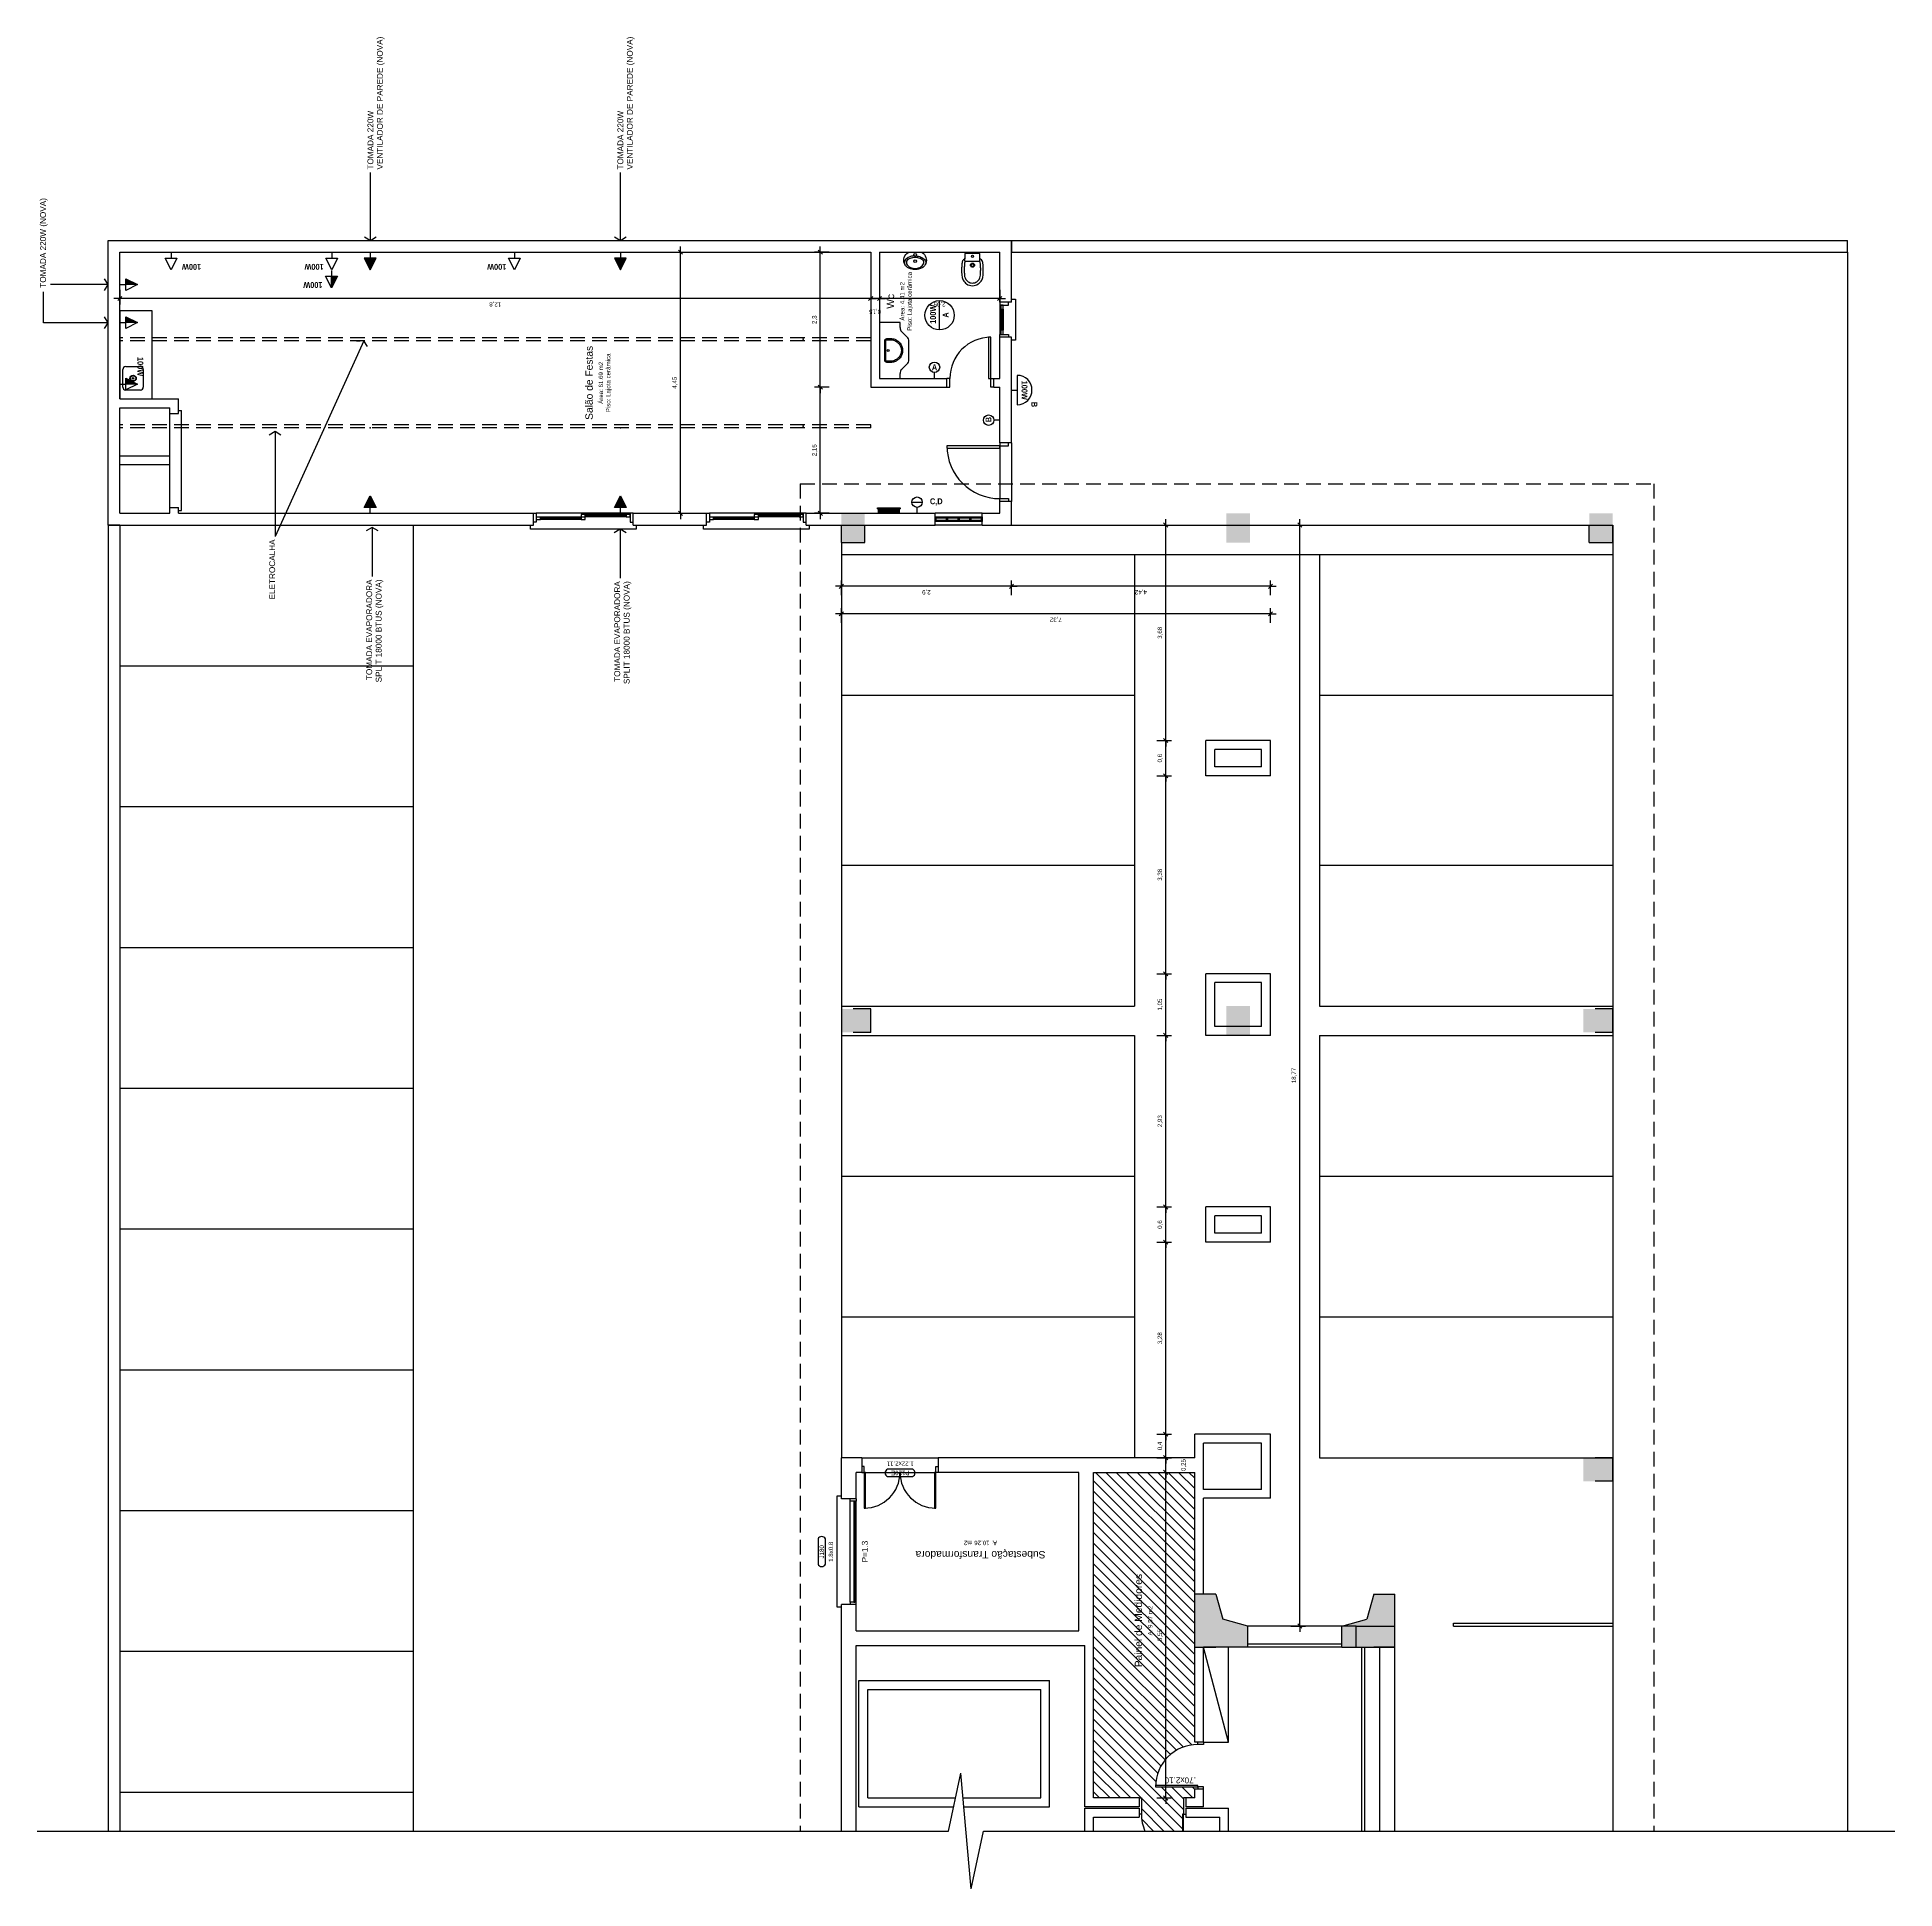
# Model space of a CAD drawing. Extents: x -14.2 to 59.9, y -4.3 to 30.8.
# Drawn here: x 28.21 to 59.88, y -0.72 to 30.84 of the extents above; entities that cross this region are included whole.
import ezdxf
from ezdxf.enums import TextEntityAlignment as Align

# ---------------------------------------------------------------- set-up
doc = ezdxf.new("R2010")
doc.units = 0
doc.linetypes.add('DASHED2', pattern=[0.375, 0.25, -0.125])
doc.layers.get('0').update_dxf_attribs({"linetype": 'CONTINUOUS'})
doc.layers.get('DEFPOINTS').update_dxf_attribs({"linetype": 'CONTINUOUS'})
for name, color, linetype in [('COTA', 13, 'CONTINUOUS'), ('ELÉTRICA', 4, 'CONTINUOUS'), ('EQUIP', 7, 'CONTINUOUS'), ('EQUIP_I', 13, 'CONTINUOUS'), ('ESPEC', 7, 'CONTINUOUS'), ('ESPECARQ', 7, 'CONTINUOUS'), ('ESQUADRIA', 10, 'CONTINUOUS'), ('ESTRUT', 8, 'CONTINUOUS'), ('MOBIL', 7, 'CONTINUOUS'), ('MURO', 1, 'CONTINUOUS'), ('PAREDE', 6, 'CONTINUOUS'), ('REG60-100', 7, 'CONTINUOUS'), ('UNIDADE', 4, 'CONTINUOUS'), ('VIDRO', 1, 'CONTINUOUS')]:
    doc.layers.add(name, color=color, linetype=linetype)
doc.styles.add('REGUA100', font='arial.ttf')
doc.styles.add('REGUA60', font='arial.ttf')
doc.styles.add('REGUA80', font='arial.ttf')
doc.styles.add('ROMANS', font='')
doc.styles.get('ROMANS').set_extended_font_data('Abadi MT Condensed Extra Bold', bold=True)
doc.dimstyles.get("Standard").update_dxf_attribs({"dimtxt": 0.18, "dimasz": 0.18, "dimexe": 0.18, "dimexo": 0.0625, "dimgap": 0.09, "dimtad": 0, "dimtih": 1, "dimtoh": 1, "dimdec": 4, "dimzin": 0, "dimtxsty": 'STANDARD', "dimcen": 0.09, "dimazin": 3, "dimtfac": 1, "dimtdec": 4, "dimtofl": 0, "dimtmove": 0, "dimatfit": 3, "dimtolj": 1, "dimtzin": 0})

# ---------------------------------------------------------------- blocks, each defined once
blk = doc.blocks.new('SAB31S_2')
at = {"layer": 'EQUIP', "color": 0, "linetype": 'BYBLOCK'}
blk.add_lwpolyline([(0, -57, 0.151271), (10, -54, 0.125962), (15.7, -47.7, 0.09008), (17.8, -41.7), (18, -39.7), (18.2, -37.7, 0.004685), (18.4, -35, 0.00925), (18.4, -33.7, 0.000115), (18.4, -29.9, 0.002343), (18.4, -29.7, 0.000782), (18.5, -28.4, 0.001444), (18.4, -27.7, 0.004804), (18.4, -26.7, 0.005206), (18.4, -25.7, 0.005188), (18.3, -24.8, 0.002211), (18.2, -22.7, 0.001932), (18.1, -21.9, 0.000736), (17.9, -19.7, 0.008336), (17.9, -19.2, 0.001408), (17.7, -17.7, 0.000457), (17.6, -17.2, 0.054722), (17.4, -16.3, 0.029037), (16.8, -14.7, 0.123774), (13.8, -11.8, -0.261182), (12.8, -10.2), (12.8, -2.5, 0.439555), (12.2, -1.9), (0, -1.9), (-12.2, -1.9, 0.439555), (-12.8, -2.5), (-12.8, -10.2, -0.261182), (-13.8, -11.8, 0.123774), (-16.8, -14.7, 0.029037), (-17.4, -16.3, 0.054722), (-17.6, -17.2, 0.000457), (-17.7, -17.7, 0.001408), (-17.9, -19.2, 0.008336), (-17.9, -19.7, 0.000736), (-18.1, -21.9, 0.001932), (-18.2, -22.7, 0.002211), (-18.3, -24.8, 0.005188), (-18.4, -25.7, 0.005206), (-18.4, -26.7, 0.004804), (-18.4, -27.7, 0.001444), (-18.5, -28.4, 0.000782), (-18.4, -29.7, 0.002343), (-18.4, -29.9, 0.000115), (-18.4, -33.7, 0.00925), (-18.4, -35, 0.004685), (-18.2, -37.7), (-18, -39.7), (-17.8, -41.7, 0.09008), (-15.7, -47.7, 0.125962), (-10, -54, 0.151271)], format="xyb", close=True, dxfattribs=at)
at = {"layer": 'EQUIP_I'}
for points in [[(0, -52.5, 0.152133), (7.5, -50.2, 0.000372), (7.5, -50.2, 0.213243), (13.3, -41.1), (13.6, -39.2), (13.7, -37.3, 0.00456), (13.9, -34.8, 0.00925), (13.9, -33.6, 0.000115), (14, -29.8, 0.002343), (14, -29.7, 0.000782), (14, -28.4, 0.001444), (14, -27.7, 0.004804), (14, -26.8, 0.005206), (13.9, -25.9, 0.005188), (13.9, -25.1, 0.002211), (13.7, -23, 0.001932), (13.7, -22.2, 0.000736), (13.5, -20.1, 0.008336), (13.5, -19.8, 0.002483), (13.1, -17.1, 0.380805), (11.7, -15.8), (0, -15.8), (-11.7, -15.8, 0.380805), (-13.1, -17.1, 0.002483), (-13.5, -19.8, 0.008336), (-13.5, -20.1, 0.000736), (-13.7, -22.2, 0.001932), (-13.7, -23, 0.002211), (-13.9, -25.1, 0.005188), (-13.9, -25.9, 0.005206), (-14, -26.8, 0.004804), (-14, -27.7, 0.001444), (-14, -28.4, 0.000782), (-14, -29.7, 0.002343), (-14, -29.8, 0.000115), (-13.9, -33.6, 0.00925), (-13.9, -34.8, 0.00456), (-13.7, -37.3), (-13.6, -39.2), (-13.3, -41.1, 0.213243), (-7.5, -50.2, 0.000372), (-7.5, -50.2, 0.152133), (0, -52.5)], [(-12.2, -15.4, -0.385098), (-12.8, -15), (-12.8, -14.8), (-12.8, -10.2)], [(12.2, -15.4, 0.385098), (12.8, -15), (12.8, -14.8), (12.8, -10.2)]]:
    blk.add_lwpolyline(points, format="xyb", dxfattribs=at)
for centre, radius in [((0, -22), 3.5), ((0, -22), 2.25), ((0, -7), 1.75)]:
    blk.add_circle(centre, radius, dxfattribs=at)
blk = doc.blocks.new('SAM711S2')
at = {"layer": 'EQUIP', "color": 0, "linetype": 'BYBLOCK'}
blk.add_lwpolyline([(0, -29.4), (-0.2, -29.4, -0.008051), (-3.4, -29.3, -0.08407), (-7.8, -28.5, -0.022672), (-10.6, -27.2, -0.027927), (-13.2, -25.8, -0.144523), (-18.3, -19.3, -0.34805), (-12, -0.3, -0.162816), (-11.2, 0), (0, 0), (11.2, 0, -0.162816), (12, -0.3, -0.34805), (18.3, -19.3, -0.144523), (13.2, -25.8, -0.027927), (10.6, -27.2, -0.022672), (7.8, -28.5, -0.08407), (3.4, -29.3, -0.008051), (0.2, -29.4)], format="xyb", close=True, dxfattribs=at)
at = {"layer": 'EQUIP_I'}
for points in [[(-1.6, -6.4, 0.100603), (-10, -8.2, 0.114611), (-16.1, -12.3, 0.309836), (-17.5, -21, 0.309836)], [(-14.6, -16.1), (-14.7, -16.5, 0.189039), (-14.5, -19.7, 0.189014), (-8, -26, 0.116802), (0, -27.5, 0.116802), (8, -26, 0.189014), (14.5, -19.7, 0.189039), (14.7, -16.5), (14.6, -16.1)], [(-14.7, -16.5, -0.044754), (-14.4, -15.9, -0.029837), (-14.2, -15.3, -0.193887), (-8, -10, -0.096635), (0, -8.6, -0.096635), (8, -10, -0.193887), (14.2, -15.3, -0.029837), (14.4, -15.9, -0.044754), (14.7, -16.5, -0.100634)], [(1.6, -6.4, -0.100603), (10, -8.2, -0.114611), (16.1, -12.3, -0.309836), (17.5, -21, -0.309836)]]:
    blk.add_lwpolyline(points, format="xyb", dxfattribs=at)
for centre in [(0, -4.6), (0, -15.2)]:
    blk.add_circle(centre, 2.4, dxfattribs=at)
blk = doc.blocks.new('SAL36S_2')
at = {"layer": 'EQUIP_I'}
for points in [[(0, -47, -0.17249), (-15.5, -41.5, -0.060691), (-20.7, -36, -0.07445), (-23.8, -30.4, -0.032193), (-25.1, -25.6, -0.057412), (-25.5, -21.8), (-25.5, -13.4, -0.414214), (-21.1, -9), (0, -9), (21.1, -9, -0.414214), (25.5, -13.4), (25.5, -21.8, -0.057412), (25.1, -25.6, -0.032193), (23.8, -30.4, -0.07445), (20.7, -36, -0.060691), (15.5, -41.5, -0.17249)], [(0, -44.5, -0.172451), (-13.9, -39.5, -0.060691), (-18.7, -34.5, -0.07445), (-21.4, -29.6, -0.032105), (-22.7, -25.1, -0.057651), (-23, -21.8), (-23, -13.4, -0.414214), (-21.1, -11.5), (0, -11.5), (21.1, -11.5, -0.414214), (23, -13.4), (23, -21.8, -0.057651), (22.7, -25.1, -0.032105), (21.4, -29.6, -0.07445), (18.7, -34.5, -0.060691), (13.9, -39.5, -0.172451)]]:
    blk.add_lwpolyline(points, format="xyb", close=True, dxfattribs=at)
blk.add_circle((0, -16.4), 2.25, dxfattribs=at)
blk = doc.blocks.new('CUBA_PIA_COZINHA')
at = {"layer": 'EQUIP', "color": 1}
for p, q in [((-0.2, -0.125), (-0.2, 0.125)), ((-0.15, 0.175), (0.15, 0.175)), ((0.2, 0.125), (0.2, -0.125)), ((0.15, -0.175), (-0.15, -0.175))]:
    blk.add_line(p, q, dxfattribs=at)
at = {"layer": 'EQUIP'}
for radius in [0.055, 0.045, 0.015]:
    blk.add_circle((0, 0), radius, dxfattribs=at)
at = {"layer": 'EQUIP', "color": 1}
for centre, start, end in [((-0.15, 0.125), 90, 180), ((0.15, 0.125), 360, 90), ((-0.15, -0.125), 180, 270), ((0.15, -0.125), 270, 360)]:
    blk.add_arc(centre, 0.05, start, end, dxfattribs=at)
blk = doc.blocks.new('INDUNI1')
blk = doc.blocks.new('INDESQ2')
at = {"color": 0, "linetype": 'BYBLOCK'}
for p, q in [((4.32, 2.96), (-4.32, 2.96)), ((-4.32, 0.44), (4.32, 0.44))]:
    blk.add_line(p, q, dxfattribs=at)
at = {"color": 0}
for centre, start, end in [((-3.67, 1.7), 117.36541, 242.63459), ((3.67, 1.7), 297.36541, 62.63459)]:
    blk.add_arc(centre, 1.42, start, end, dxfattribs=at)
at = {"style": 'REGUA60', "width": 1.4, "flags": 9}
blk.add_attdef('LOCAL', text='', height=1.5, dxfattribs=at).set_placement((-0.08, -4.35), align=Align.CENTER)
at = {"layer": 'ESPECARQ', "color": 0, "style": 'REGUA60'}
for tag, width, p in [('COD', 1.1, (-0.08, 0.95)), ('DIM', 1.4, (-0.08, -2.17))]:
    blk.add_attdef(tag, text='', height=1.5, dxfattribs=dict(at, width=width)).set_placement(p, align=Align.CENTER)
blk = doc.blocks.new('COTATR')
at = {"color": 6}
blk.add_line((-71, -71), (71, 71), dxfattribs=at)
at = {"color": 0, "linetype": 'BYBLOCK'}
blk.add_line((0, 0), (200, 0), dxfattribs=at)
blk = doc.blocks.new('*D50')
at = {"layer": 'COTA', "color": 0}
for p, q in [((49.585, 22.527), (49.835, 22.527)), ((49.735, 3.757), (49.735, 22.526)), ((49.585, 3.757), (49.835, 3.757))]:
    blk.add_line(p, q, dxfattribs=at)
at = {"layer": 'DEFPOINTS', "color": 0}
for p in [(49.435, 22.527), (49.735, 22.527), (49.435, 3.757)]:
    blk.add_point(p, dxfattribs=at)
at = {"layer": 'COTA', "color": 0, "xscale": 0.0005, "yscale": 0.0005, "zscale": 0.0005}
for p, rotation in [((49.735, 22.527), 90), ((49.735, 3.757), 270)]:
    blk.add_blockref('COTATR', p, dxfattribs=dict(at, rotation=rotation))
at = {"layer": 'COTA', "color": 7, "insert": (49.641, 13.142), "char_height": 0.075, "attachment_point": 5, "rotation": 90, "style": 'REGUA60'}
blk.add_mtext('18,77', dxfattribs=at)
blk = doc.blocks.new('*D69')
at = {"layer": 'COTA', "color": 0}
for p, q in [((47.3, 6.377), (47.55, 6.377)), ((47.45, 0.827), (47.45, 6.376)), ((47.3, 0.827), (47.55, 0.827))]:
    blk.add_line(p, q, dxfattribs=at)
at = {"layer": 'DEFPOINTS', "color": 0}
for p in [(47.15, 6.377), (47.45, 6.377), (47.15, 0.827)]:
    blk.add_point(p, dxfattribs=at)
at = {"layer": 'COTA', "color": 0, "xscale": 0.0005, "yscale": 0.0005, "zscale": 0.0005}
for p, rotation in [((47.45, 6.377), 90), ((47.45, 0.827), 270)]:
    blk.add_blockref('COTATR', p, dxfattribs=dict(at, rotation=rotation))
at = {"layer": 'COTA', "color": 7, "insert": (47.356, 3.602), "char_height": 0.075, "attachment_point": 5, "rotation": 90, "style": 'REGUA60'}
blk.add_mtext('5,55', dxfattribs=at)
blk = doc.blocks.new('*D51')
at = {"layer": 'COTA', "color": 0}
for p, q in [((47.3, 6.627), (47.55, 6.627)), ((47.3, 6.377), (47.55, 6.377)), ((47.45, 6.377), (47.45, 6.626))]:
    blk.add_line(p, q, dxfattribs=at)
at = {"layer": 'DEFPOINTS', "color": 0}
for p in [(47.15, 6.627), (47.15, 6.377), (47.45, 6.627)]:
    blk.add_point(p, dxfattribs=at)
at = {"layer": 'COTA', "color": 0, "xscale": 0.0005, "yscale": 0.0005, "zscale": 0.0005}
for p, rotation in [((47.45, 6.627), 90), ((47.45, 6.377), 270)]:
    blk.add_blockref('COTATR', p, dxfattribs=dict(at, rotation=rotation))
at = {"layer": 'COTA', "color": 7, "insert": (47.758, 6.502), "char_height": 0.075, "attachment_point": 5, "rotation": 90, "style": 'REGUA60'}
blk.add_mtext('0,25', dxfattribs=at)
blk = doc.blocks.new('*D52')
at = {"layer": 'COTA', "color": 0}
for p, q in [((47.3, 7.027), (47.55, 7.027)), ((47.45, 6.627), (47.45, 7.026)), ((47.3, 6.627), (47.55, 6.627))]:
    blk.add_line(p, q, dxfattribs=at)
at = {"layer": 'DEFPOINTS', "color": 0}
for p in [(47.15, 7.027), (47.45, 7.027), (47.15, 6.627)]:
    blk.add_point(p, dxfattribs=at)
at = {"layer": 'COTA', "color": 0, "xscale": 0.0005, "yscale": 0.0005, "zscale": 0.0005}
for p, rotation in [((47.45, 7.027), 90), ((47.45, 6.627), 270)]:
    blk.add_blockref('COTATR', p, dxfattribs=dict(at, rotation=rotation))
at = {"layer": 'COTA', "color": 7, "insert": (47.356, 6.827), "char_height": 0.075, "attachment_point": 5, "rotation": 90, "style": 'REGUA60'}
blk.add_mtext('0,4', dxfattribs=at)
blk = doc.blocks.new('*D53')
at = {"layer": 'COTA', "color": 0}
for p, q in [((47.3, 10.302), (47.55, 10.302)), ((47.45, 7.027), (47.45, 10.301)), ((47.3, 7.027), (47.55, 7.027))]:
    blk.add_line(p, q, dxfattribs=at)
at = {"layer": 'DEFPOINTS', "color": 0}
for p in [(47.15, 10.302), (47.45, 10.302), (47.15, 7.027)]:
    blk.add_point(p, dxfattribs=at)
at = {"layer": 'COTA', "color": 0, "xscale": 0.0005, "yscale": 0.0005, "zscale": 0.0005}
for p, rotation in [((47.45, 10.302), 90), ((47.45, 7.027), 270)]:
    blk.add_blockref('COTATR', p, dxfattribs=dict(at, rotation=rotation))
at = {"layer": 'COTA', "color": 7, "insert": (47.356, 8.664), "char_height": 0.075, "attachment_point": 5, "rotation": 90, "style": 'REGUA60'}
blk.add_mtext('3,28', dxfattribs=at)
blk = doc.blocks.new('*D54')
at = {"layer": 'COTA', "color": 0}
for p, q in [((47.3, 10.902), (47.55, 10.902)), ((47.45, 10.302), (47.45, 10.901)), ((47.3, 10.302), (47.55, 10.302))]:
    blk.add_line(p, q, dxfattribs=at)
at = {"layer": 'DEFPOINTS', "color": 0}
for p in [(47.15, 10.902), (47.45, 10.902), (47.15, 10.302)]:
    blk.add_point(p, dxfattribs=at)
at = {"layer": 'COTA', "color": 0, "xscale": 0.0005, "yscale": 0.0005, "zscale": 0.0005}
for p, rotation in [((47.45, 10.902), 90), ((47.45, 10.302), 270)]:
    blk.add_blockref('COTATR', p, dxfattribs=dict(at, rotation=rotation))
at = {"layer": 'COTA', "color": 7, "insert": (47.356, 10.602), "char_height": 0.075, "attachment_point": 5, "rotation": 90, "style": 'REGUA60'}
blk.add_mtext('0,6', dxfattribs=at)
blk = doc.blocks.new('*D55')
at = {"layer": 'COTA', "color": 0}
for p, q in [((47.3, 13.827), (47.55, 13.827)), ((47.45, 10.902), (47.45, 13.826)), ((47.3, 10.902), (47.55, 10.902))]:
    blk.add_line(p, q, dxfattribs=at)
at = {"layer": 'DEFPOINTS', "color": 0}
for p in [(47.15, 13.827), (47.45, 13.827), (47.15, 10.902)]:
    blk.add_point(p, dxfattribs=at)
at = {"layer": 'COTA', "color": 0, "xscale": 0.0005, "yscale": 0.0005, "zscale": 0.0005}
for p, rotation in [((47.45, 13.827), 90), ((47.45, 10.902), 270)]:
    blk.add_blockref('COTATR', p, dxfattribs=dict(at, rotation=rotation))
at = {"layer": 'COTA', "color": 7, "insert": (47.356, 12.364), "char_height": 0.075, "attachment_point": 5, "rotation": 90, "style": 'REGUA60'}
blk.add_mtext('2,93', dxfattribs=at)
blk = doc.blocks.new('*D56')
at = {"layer": 'COTA', "color": 0}
for p, q in [((47.3, 14.877), (47.55, 14.877)), ((47.45, 13.827), (47.45, 14.876)), ((47.3, 13.827), (47.55, 13.827))]:
    blk.add_line(p, q, dxfattribs=at)
at = {"layer": 'DEFPOINTS', "color": 0}
for p in [(47.15, 14.877), (47.45, 14.877), (47.15, 13.827)]:
    blk.add_point(p, dxfattribs=at)
at = {"layer": 'COTA', "color": 0, "xscale": 0.0005, "yscale": 0.0005, "zscale": 0.0005}
for p, rotation in [((47.45, 14.877), 90), ((47.45, 13.827), 270)]:
    blk.add_blockref('COTATR', p, dxfattribs=dict(at, rotation=rotation))
at = {"layer": 'COTA', "color": 7, "insert": (47.356, 14.352), "char_height": 0.075, "attachment_point": 5, "rotation": 90, "style": 'REGUA60'}
blk.add_mtext('1,05', dxfattribs=at)
blk = doc.blocks.new('*D57')
at = {"layer": 'COTA', "color": 0}
for p, q in [((47.3, 18.252), (47.55, 18.252)), ((47.45, 14.877), (47.45, 18.251)), ((47.3, 14.877), (47.55, 14.877))]:
    blk.add_line(p, q, dxfattribs=at)
at = {"layer": 'DEFPOINTS', "color": 0}
for p in [(47.15, 18.252), (47.45, 18.252), (47.15, 14.877)]:
    blk.add_point(p, dxfattribs=at)
at = {"layer": 'COTA', "color": 0, "xscale": 0.0005, "yscale": 0.0005, "zscale": 0.0005}
for p, rotation in [((47.45, 18.252), 90), ((47.45, 14.877), 270)]:
    blk.add_blockref('COTATR', p, dxfattribs=dict(at, rotation=rotation))
at = {"layer": 'COTA', "color": 7, "insert": (47.356, 16.564), "char_height": 0.075, "attachment_point": 5, "rotation": 90, "style": 'REGUA60'}
blk.add_mtext('3,38', dxfattribs=at)
blk = doc.blocks.new('*D58')
at = {"layer": 'COTA', "color": 0}
for p, q in [((47.3, 18.852), (47.55, 18.852)), ((47.45, 18.252), (47.45, 18.851)), ((47.3, 18.252), (47.55, 18.252))]:
    blk.add_line(p, q, dxfattribs=at)
at = {"layer": 'DEFPOINTS', "color": 0}
for p in [(47.15, 18.852), (47.45, 18.852), (47.15, 18.252)]:
    blk.add_point(p, dxfattribs=at)
at = {"layer": 'COTA', "color": 0, "xscale": 0.0005, "yscale": 0.0005, "zscale": 0.0005}
for p, rotation in [((47.45, 18.852), 90), ((47.45, 18.252), 270)]:
    blk.add_blockref('COTATR', p, dxfattribs=dict(at, rotation=rotation))
at = {"layer": 'COTA', "color": 7, "insert": (47.356, 18.552), "char_height": 0.075, "attachment_point": 5, "rotation": 90, "style": 'REGUA60'}
blk.add_mtext('0,6', dxfattribs=at)
blk = doc.blocks.new('*D59')
at = {"layer": 'COTA', "color": 0}
for p, q in [((47.3, 22.527), (47.55, 22.527)), ((47.45, 18.852), (47.45, 22.526)), ((47.3, 18.852), (47.55, 18.852))]:
    blk.add_line(p, q, dxfattribs=at)
at = {"layer": 'DEFPOINTS', "color": 0}
for p in [(47.15, 22.527), (47.45, 22.527), (47.15, 18.852)]:
    blk.add_point(p, dxfattribs=at)
at = {"layer": 'COTA', "color": 0, "xscale": 0.0005, "yscale": 0.0005, "zscale": 0.0005}
for p, rotation in [((47.45, 22.527), 90), ((47.45, 18.852), 270)]:
    blk.add_blockref('COTATR', p, dxfattribs=dict(at, rotation=rotation))
at = {"layer": 'COTA', "color": 7, "insert": (47.356, 20.689), "char_height": 0.075, "attachment_point": 5, "rotation": 90, "style": 'REGUA60'}
blk.add_mtext('3,68', dxfattribs=at)
blk = doc.blocks.new('*D60')
at = {"layer": 'COTA', "color": 0}
for p, q in [((44.82, 21.332), (44.82, 21.582)), ((49.235, 21.332), (49.235, 21.582)), ((49.235, 21.482), (44.821, 21.482))]:
    blk.add_line(p, q, dxfattribs=at)
at = {"layer": 'DEFPOINTS', "color": 0}
for p in [(44.82, 21.482), (44.82, 21.182), (49.235, 21.182)]:
    blk.add_point(p, dxfattribs=at)
at = {"layer": 'COTA', "color": 0, "xscale": 0.0005, "yscale": 0.0005, "zscale": 0.0005, "rotation": 180}
blk.add_blockref('COTATR', (44.82, 21.482), dxfattribs=at)
at = {"layer": 'COTA', "color": 0, "xscale": 0.0005, "yscale": 0.0005, "zscale": 0.0005}
blk.add_blockref('COTATR', (49.235, 21.482), dxfattribs=at)
at = {"layer": 'COTA', "color": 7, "insert": (47.028, 21.387), "char_height": 0.075, "attachment_point": 5, "rotation": 180, "style": 'REGUA60'}
blk.add_mtext('4,42', dxfattribs=at)
blk = doc.blocks.new('*D61')
at = {"layer": 'COTA', "color": 0}
for p, q in [((41.92, 21.332), (41.92, 21.582)), ((44.82, 21.332), (44.82, 21.582)), ((44.82, 21.482), (41.921, 21.482))]:
    blk.add_line(p, q, dxfattribs=at)
at = {"layer": 'DEFPOINTS', "color": 0}
for p in [(41.92, 21.482), (41.92, 21.182), (44.82, 21.182)]:
    blk.add_point(p, dxfattribs=at)
at = {"layer": 'COTA', "color": 0, "xscale": 0.0005, "yscale": 0.0005, "zscale": 0.0005, "rotation": 180}
blk.add_blockref('COTATR', (41.92, 21.482), dxfattribs=at)
at = {"layer": 'COTA', "color": 0, "xscale": 0.0005, "yscale": 0.0005, "zscale": 0.0005}
blk.add_blockref('COTATR', (44.82, 21.482), dxfattribs=at)
at = {"layer": 'COTA', "color": 7, "insert": (43.37, 21.387), "char_height": 0.075, "attachment_point": 5, "rotation": 180, "style": 'REGUA60'}
blk.add_mtext('2,9', dxfattribs=at)
blk = doc.blocks.new('*D62')
at = {"layer": 'COTA', "color": 0}
for p, q in [((41.92, 20.862), (41.92, 21.112)), ((49.235, 21.012), (41.921, 21.012)), ((49.235, 20.862), (49.235, 21.112))]:
    blk.add_line(p, q, dxfattribs=at)
at = {"layer": 'DEFPOINTS', "color": 0}
for p in [(41.92, 21.012), (41.92, 20.712), (49.235, 20.712)]:
    blk.add_point(p, dxfattribs=at)
at = {"layer": 'COTA', "color": 0, "xscale": 0.0005, "yscale": 0.0005, "zscale": 0.0005, "rotation": 180}
blk.add_blockref('COTATR', (41.92, 21.012), dxfattribs=at)
at = {"layer": 'COTA', "color": 0, "xscale": 0.0005, "yscale": 0.0005, "zscale": 0.0005}
blk.add_blockref('COTATR', (49.235, 21.012), dxfattribs=at)
at = {"layer": 'COTA', "color": 7, "insert": (45.578, 20.918), "char_height": 0.075, "attachment_point": 5, "rotation": 180, "style": 'REGUA60'}
blk.add_mtext('7,32', dxfattribs=at)
blk = doc.blocks.new('*D63')
at = {"layer": 'COTA', "color": 0}
for p, q in [((38.828, 27.177), (39.278, 27.177)), ((39.178, 22.727), (39.178, 27.176)), ((38.828, 22.727), (39.278, 22.727))]:
    blk.add_line(p, q, dxfattribs=at)
at = {"layer": 'DEFPOINTS', "color": 0}
for p in [(38.678, 27.177), (39.178, 27.177), (38.678, 22.727)]:
    blk.add_point(p, dxfattribs=at)
at = {"layer": 'COTA', "color": 0, "xscale": 0.0005, "yscale": 0.0005, "zscale": 0.0005}
for p, rotation in [((39.178, 27.177), 90), ((39.178, 22.727), 270)]:
    blk.add_blockref('COTATR', p, dxfattribs=dict(at, rotation=rotation))
at = {"layer": 'COTA', "color": 7, "insert": (39.084, 24.952), "char_height": 0.075, "attachment_point": 5, "rotation": 90, "style": 'REGUA60'}
blk.add_mtext('4,45', dxfattribs=at)
blk = doc.blocks.new('*D64')
at = {"layer": 'COTA', "color": 0}
for p, q in [((41.711, 24.877), (41.461, 24.877)), ((41.561, 22.727), (41.561, 24.876)), ((41.711, 22.727), (41.461, 22.727))]:
    blk.add_line(p, q, dxfattribs=at)
at = {"layer": 'DEFPOINTS', "color": 0}
for p in [(41.561, 24.877), (41.861, 24.877), (41.861, 22.727)]:
    blk.add_point(p, dxfattribs=at)
at = {"layer": 'COTA', "color": 0, "xscale": 0.0005, "yscale": 0.0005, "zscale": 0.0005}
for p, rotation in [((41.561, 24.877), 90), ((41.561, 22.727), 270)]:
    blk.add_blockref('COTATR', p, dxfattribs=dict(at, rotation=rotation))
at = {"layer": 'COTA', "color": 7, "insert": (41.467, 23.802), "char_height": 0.075, "attachment_point": 5, "rotation": 90, "style": 'REGUA60'}
blk.add_mtext('2,15', dxfattribs=at)
blk = doc.blocks.new('*D65')
at = {"layer": 'COTA', "color": 0}
for p, q in [((41.711, 27.177), (41.461, 27.177)), ((41.561, 24.877), (41.561, 27.176)), ((41.711, 24.877), (41.461, 24.877))]:
    blk.add_line(p, q, dxfattribs=at)
at = {"layer": 'DEFPOINTS', "color": 0}
for p in [(41.561, 27.177), (41.861, 27.177), (41.861, 24.877)]:
    blk.add_point(p, dxfattribs=at)
at = {"layer": 'COTA', "color": 0, "xscale": 0.0005, "yscale": 0.0005, "zscale": 0.0005}
for p, rotation in [((41.561, 27.177), 90), ((41.561, 24.877), 270)]:
    blk.add_blockref('COTATR', p, dxfattribs=dict(at, rotation=rotation))
at = {"layer": 'COTA', "color": 7, "insert": (41.467, 26.027), "char_height": 0.075, "attachment_point": 5, "rotation": 90, "style": 'REGUA60'}
blk.add_mtext('2,3', dxfattribs=at)
blk = doc.blocks.new('EL22')
at = {"layer": 'ELÉTRICA'}
blk.add_hatch(color=256, dxfattribs=at).paths.add_polyline_path([(0, 0.3), (-0.1, 0.1), (0, 0.1)])
for p, q in [((-0.1, 0.1), (0, 0.3)), ((0.1, 0.1), (-0.1, 0.1)), ((0, 0.3), (0, 0.1)), ((0, 0.3), (0.1, 0.1)), ((0, 0), (0, 0.1))]:
    blk.add_line(p, q, dxfattribs=at)
at = {"layer": 'ELÉTRICA', "color": 2, "style": 'ROMANS'}
blk.add_attdef('ID2', text='', height=0.1, dxfattribs=at).set_placement((0.19, 0.249), align=Align.MIDDLE_CENTER)
blk = doc.blocks.new('EL23')
at = {"layer": 'ELÉTRICA'}
for p, q in [((-0.1, 0.1), (0, 0.3)), ((0.1, 0.1), (-0.1, 0.1)), ((0, 0.3), (0.1, 0.1)), ((0, 0), (0, 0.1))]:
    blk.add_line(p, q, dxfattribs=at)
at = {"layer": 'ELÉTRICA', "color": 2, "style": 'ROMANS'}
blk.add_attdef('ID2', text='', height=0.1, dxfattribs=at).set_placement((0.19, 0.249), align=Align.MIDDLE_CENTER)
blk = doc.blocks.new('EL06')
at = {"layer": 'ELÉTRICA'}
blk.add_line((0, 0), (0, 0.1), dxfattribs=at)
blk.add_circle((0, 0.189), 0.089, dxfattribs=at)
at = {"layer": 'ELÉTRICA', "color": 2, "style": 'ROMANS'}
blk.add_attdef('ID2', text='', height=0.1, dxfattribs=at).set_placement((0.155, 0.058), align=Align.MIDDLE_CENTER)
blk = doc.blocks.new('EL02')
at = {"layer": 'ELÉTRICA'}
for p, q in [((-0.251, 0.1), (0.249, 0.1)), ((0, 0), (0, 0.1))]:
    blk.add_line(p, q, dxfattribs=at)
blk.add_arc((-0.001, 0.1), 0.25, 0, 180, dxfattribs=at)
at = {"layer": 'ELÉTRICA', "color": 2, "style": 'ROMANS'}
for tag, p in [('ID', (0.246, 0.39)), ('ID1', (0.003, 0.222))]:
    blk.add_attdef(tag, text='', height=0.1, dxfattribs=at).set_placement(p, align=Align.MIDDLE_CENTER)
blk = doc.blocks.new('EL01')
at = {"layer": 'ELÉTRICA', "color": 7}
blk.add_line((-0.25, 0), (0.25, 0), dxfattribs=at)
at = {"layer": 'ELÉTRICA'}
blk.add_circle((0, 0), 0.25, dxfattribs=at)
at = {"layer": 'ELÉTRICA', "color": 2, "style": 'ROMANS'}
for tag, p in [('ID1', (0.018, 0.112)), ('ID', (0.005, -0.102))]:
    blk.add_attdef(tag, text='', height=0.1, dxfattribs=at).set_placement(p, align=Align.MIDDLE_CENTER)
blk = doc.blocks.new('EL07')
at = {"layer": 'ELÉTRICA', "color": 7}
blk.add_line((-0.089, 0.189), (0.089, 0.189), dxfattribs=at)
at = {"layer": 'ELÉTRICA'}
blk.add_line((0, 0), (0, 0.1), dxfattribs=at)
blk.add_circle((0, 0.189), 0.089, dxfattribs=at)
at = {"layer": 'ELÉTRICA', "color": 2, "style": 'ROMANS'}
blk.add_attdef('ID2', text='', height=0.1, dxfattribs=at).set_placement((0.155, 0.058), align=Align.MIDDLE_CENTER)
blk = doc.blocks.new('EL27')
at = {"layer": 'ELÉTRICA'}
blk.add_hatch(color=256, dxfattribs=at).paths.add_polyline_path([(0, 0.3), (-0.1, 0.1), (0.1, 0.1)])
for p, q in [((-0.1, 0.1), (0, 0.3)), ((0.1, 0.1), (-0.1, 0.1)), ((0, 0.3), (0.1, 0.1)), ((0, 0), (0, 0.1))]:
    blk.add_line(p, q, dxfattribs=at)
at = {"layer": 'ELÉTRICA', "color": 2, "style": 'ROMANS'}
blk.add_attdef('ID2', text='', height=0.1, dxfattribs=at).set_placement((0.19, 0.349), align=Align.MIDDLE_CENTER)
blk = doc.blocks.new('EL20')
at = {"layer": 'ELÉTRICA'}
for p, q in [((-0.195, 0.075), (-0.195, 0.095)), ((-0.195, 0.095), (0.195, 0.095)), ((-0.195, 0.075), (0.195, 0.075)), ((-0.175, 0), (-0.175, 0.075)), ((0.175, 0), (-0.175, 0)), ((0.175, 0.075), (0.175, 0)), ((0.195, 0.095), (0.195, 0.075))]:
    blk.add_line(p, q, dxfattribs=at)
for points in [[(-0.195, 0.095), (0.195, 0.095), (-0.195, 0.075), (0.195, 0.075)], [(-0.175, 0.075), (0.175, 0.075), (-0.175, 0), (0.175, 0)]]:
    blk.add_solid(points, dxfattribs=at)
blk = doc.blocks.new('EL42')
at = {"layer": 'ESPEC'}
blk.add_blockref('EL20', (0.175, -0.075), dxfattribs=at)
blk = doc.blocks.new('INDSETA')
at = {"color": 4, "linetype": 'BYBLOCK'}
for p, q in [((1.24, 2), (0, 0)), ((0, 0), (1.24, -2))]:
    blk.add_line(p, q, dxfattribs=at)
blk = doc.blocks.new('*D66')
at = {"layer": 'COTA', "color": 0}
for p, q in [((42.57, 26.538), (42.57, 26.288)), ((44.62, 26.388), (42.571, 26.388)), ((44.62, 26.538), (44.62, 26.288))]:
    blk.add_line(p, q, dxfattribs=at)
at = {"layer": 'DEFPOINTS', "color": 0}
for p in [(42.57, 26.688), (44.62, 26.688), (42.57, 26.388)]:
    blk.add_point(p, dxfattribs=at)
at = {"layer": 'COTA', "color": 0, "xscale": 0.0005, "yscale": 0.0005, "zscale": 0.0005, "rotation": 180}
blk.add_blockref('COTATR', (42.57, 26.388), dxfattribs=at)
at = {"layer": 'COTA', "color": 0, "xscale": 0.0005, "yscale": 0.0005, "zscale": 0.0005}
blk.add_blockref('COTATR', (44.62, 26.388), dxfattribs=at)
at = {"layer": 'COTA', "color": 7, "insert": (43.595, 26.294), "char_height": 0.075, "attachment_point": 5, "rotation": 180, "style": 'REGUA60'}
blk.add_mtext('2,05', dxfattribs=at)
blk = doc.blocks.new('*D67')
at = {"layer": 'COTA', "color": 0}
for p, q in [((42.42, 26.538), (42.42, 26.288)), ((42.57, 26.388), (42.421, 26.388)), ((42.57, 26.538), (42.57, 26.288))]:
    blk.add_line(p, q, dxfattribs=at)
at = {"layer": 'DEFPOINTS', "color": 0}
for p in [(42.42, 26.688), (42.57, 26.688), (42.42, 26.388)]:
    blk.add_point(p, dxfattribs=at)
at = {"layer": 'COTA', "color": 0, "xscale": 0.0005, "yscale": 0.0005, "zscale": 0.0005, "rotation": 180}
blk.add_blockref('COTATR', (42.42, 26.388), dxfattribs=at)
at = {"layer": 'COTA', "color": 0, "xscale": 0.0005, "yscale": 0.0005, "zscale": 0.0005}
blk.add_blockref('COTATR', (42.57, 26.388), dxfattribs=at)
at = {"layer": 'COTA', "color": 7, "insert": (42.495, 26.169), "char_height": 0.075, "attachment_point": 5, "rotation": 180, "style": 'REGUA60'}
blk.add_mtext('0,15', dxfattribs=at)
blk = doc.blocks.new('*D68')
at = {"layer": 'COTA', "color": 0}
for p, q in [((29.62, 26.538), (29.62, 26.288)), ((42.42, 26.388), (29.621, 26.388)), ((42.42, 26.538), (42.42, 26.288))]:
    blk.add_line(p, q, dxfattribs=at)
at = {"layer": 'DEFPOINTS', "color": 0}
for p in [(29.62, 26.688), (42.42, 26.688), (29.62, 26.388)]:
    blk.add_point(p, dxfattribs=at)
at = {"layer": 'COTA', "color": 0, "xscale": 0.0005, "yscale": 0.0005, "zscale": 0.0005, "rotation": 180}
blk.add_blockref('COTATR', (29.62, 26.388), dxfattribs=at)
at = {"layer": 'COTA', "color": 0, "xscale": 0.0005, "yscale": 0.0005, "zscale": 0.0005}
blk.add_blockref('COTATR', (42.42, 26.388), dxfattribs=at)
at = {"layer": 'COTA', "color": 7, "insert": (36.02, 26.294), "char_height": 0.075, "attachment_point": 5, "rotation": 180, "style": 'REGUA60'}
blk.add_mtext('12,8', dxfattribs=at)

msp = doc.modelspace()

# ---------------------------------------------------------------- hatches: boundary and pattern name
at = {"layer": 'ESPEC'}
h = msp.add_hatch(dxfattribs=at)
h.set_pattern_fill('ANSI31', angle=90, style=0)
h.set_pattern_definition([(135, (55.5856, 13.48479), (-0.0883883, -0.0883883), [])])
h.paths.add_polyline_path([(46.22, 0.827), (46.995, 0.827), (47.035, 0.827), (47.035, 0.552, 0.103888), (47.096, 0.262), (47.735, 0.262), (47.735, 0.552), (47.755, 0.552), (47.755, 0.827), (47.795, 0.827), (47.945, 0.827), (47.945, 0.977), (47.995, 0.977), (47.995, 1.017), (47.275, 1.017), (47.275, 1.037), (47.276, 1.037, -0.4061), (47.995, 1.737), (47.995, 1.777), (47.945, 1.777), (47.945, 3.397), (47.945, 4.302), (47.945, 6.377), (46.22, 6.377)])
h.paths.add_polyline_path([(47.08, 3.022), (47.08, 4.677), (46.889, 4.677), (46.889, 3.022)], flags=24)
h.paths.add_polyline_path([(47.243, 3.577), (47.243, 4.122), (47.128, 4.122), (47.128, 3.577)], flags=24)
h.paths.add_polyline_path([(47.292, 3.485), (47.292, 3.718), (47.42, 3.718), (47.42, 3.485)], flags=24)

# ---------------------------------------------------------------- linework, layer by layer
for p, q in [((59.07, 27.177), (59.07, 0.262)), ((34.62, 22.527), (34.62, 0.262)), ((44.82, 22.527), (55.07, 22.527)), ((55.07, 22.527), (55.07, 0.262)), ((41.92, 22.227), (41.92, 6.627)), ((41.92, 22.027), (55.07, 22.027)), ((46.92, 22.027), (46.92, 14.327)), ((50.07, 22.027), (50.07, 14.327)), ((29.62, 20.127), (34.62, 20.127)), ((41.92, 19.627), (46.92, 19.627)), ((50.07, 19.627), (55.07, 19.627)), ((29.62, 17.727), (34.62, 17.727)), ((41.92, 16.727), (46.92, 16.727)), ((50.07, 16.727), (55.07, 16.727)), ((29.62, 15.327), (34.62, 15.327)), ((41.92, 14.327), (46.92, 14.327)), ((50.07, 14.327), (55.07, 14.327)), ((41.92, 13.827), (46.92, 13.827)), ((46.92, 13.827), (46.92, 6.627)), ((50.07, 13.827), (55.07, 13.827)), ((50.07, 13.827), (50.07, 6.627)), ((29.62, 12.927), (34.62, 12.927)), ((41.92, 11.427), (46.92, 11.427)), ((50.07, 11.427), (55.07, 11.427)), ((29.62, 10.527), (34.62, 10.527)), ((41.92, 9.027), (46.92, 9.027)), ((50.07, 9.027), (55.07, 9.027)), ((29.62, 8.127), (34.62, 8.127)), ((50.07, 6.627), (55.07, 6.627)), ((29.62, 5.727), (34.62, 5.727)), ((52.355, 3.807), (55.07, 3.807)), ((52.355, 3.757), (52.355, 3.807)), ((50.695, 3.757), (48.85, 3.757)), ((52.355, 3.757), (55.07, 3.757)), ((29.62, 3.327), (34.62, 3.327)), ((48.52, 1.777), (48.095, 3.397)), ((48.52, 1.777), (48.52, 3.397)), ((51.1, 0.262), (51.1, 3.397)), ((51.355, 0.262), (51.355, 3.397)), ((48.095, 1.777), (48.52, 1.777)), ((29.62, 0.927), (34.62, 0.927))]:
    msp.add_line(p, q)
at = {"color": 1}
for p, q in [((30.47, 22.827), (30.47, 24.427)), ((30.62, 24.477), (30.67, 24.477)), ((30.67, 22.777), (30.67, 24.477)), ((30.47, 23.702), (29.62, 23.702)), ((30.47, 23.552), (29.62, 23.552)), ((30.62, 22.777), (30.67, 22.777))]:
    msp.add_line(p, q, dxfattribs=at)
at = {"linetype": 'DASHED2'}
for p, q in [((41.22, 23.227), (41.22, 0.262)), ((41.22, 23.227), (55.77, 23.227)), ((55.77, 23.227), (55.77, 0.262))]:
    msp.add_line(p, q, dxfattribs=at)
for points in [[(43.52, 22.667), (43.72, 22.667), (43.72, 22.587), (43.52, 22.587)], [(43.535, 22.652), (43.705, 22.652), (43.705, 22.602), (43.535, 22.602)], [(43.72, 22.667), (43.92, 22.667), (43.92, 22.587), (43.72, 22.587)], [(43.735, 22.652), (43.905, 22.652), (43.905, 22.602), (43.735, 22.602)], [(43.92, 22.667), (44.12, 22.667), (44.12, 22.587), (43.92, 22.587)], [(43.935, 22.652), (44.105, 22.652), (44.105, 22.602), (43.935, 22.602)], [(44.12, 22.667), (44.32, 22.667), (44.32, 22.587), (44.12, 22.587)], [(44.135, 22.652), (44.305, 22.652), (44.305, 22.602), (44.135, 22.602)]]:
    msp.add_lwpolyline(points, close=True)
at = {"layer": 'EQUIP', "color": 0}
for p, q in [((29.62, 26.177), (29.62, 24.677)), ((30.17, 26.177), (29.62, 26.177)), ((30.17, 24.677), (30.17, 26.177)), ((42.57, 25.977), (42.57, 25.027)), ((42.92, 25.977), (42.57, 25.977)), ((43.07, 25.343), (43.07, 25.66)), ((42.57, 25.027), (42.92, 25.027)), ((42.92, 25.027), (42.92, 25.11)), ((29.62, 24.677), (30.17, 24.677))]:
    msp.add_line(p, q, dxfattribs=at)
at = {"layer": 'EQUIP'}
for centre, start, end in [((42.97, 25.66), 0, 45), ((42.97, 25.343), 315, 0), ((43.02, 25.11), 135, 180)]:
    msp.add_arc(centre, 0.1, start, end, dxfattribs=at)
at = {"layer": 'ESPEC'}
for p, q in [((33.892, 27.377), (33.892, 28.536)), ((38.153, 27.377), (38.153, 28.536)), ((29.42, 26.625), (28.438, 26.625)), ((28.321, 25.975), (28.321, 26.504)), ((29.42, 25.975), (28.321, 25.975)), ((33.777, 25.668), (32.267, 22.332)), ((32.267, 24.122), (32.267, 22.332)), ((42.42, 24.185), (42.42, 24.235)), ((33.921, 22.487), (33.921, 21.649)), ((38.149, 22.457), (38.149, 21.619)), ((43.745, 0.262), (43.958, 1.247)), ((44.132, -0.723), (43.958, 1.247)), ((28.21, 0.262), (43.745, 0.262)), ((44.132, -0.723), (44.345, 0.262)), ((44.345, 0.262), (59.879, 0.262))]:
    msp.add_line(p, q, dxfattribs=at)
at = {"layer": 'ESPEC', "color": 7, "linetype": 'DASHED2'}
for p, q in [((42.42, 25.718), (29.62, 25.718)), ((42.42, 25.668), (29.62, 25.668)), ((42.42, 24.235), (29.62, 24.235)), ((42.42, 24.185), (29.62, 24.185))]:
    msp.add_line(p, q, dxfattribs=at)
at = {"layer": 'ESPEC'}
for p in [(41.27, 25.693), (33.887, 24.185), (38.154, 24.185), (41.27, 24.21)]:
    msp.add_point(p, dxfattribs=at)
at = {"layer": 'ESQUADRIA', "color": 1}
for p, q in [((44.62, 26.277), (44.62, 25.777)), ((44.64, 26.207), (44.64, 25.847)), ((44.68, 26.207), (44.68, 25.847)), ((44.62, 23.877), (44.62, 22.977)), ((38.32, 22.727), (36.72, 22.727)), ((37.485, 22.662), (36.79, 22.662)), ((37.485, 22.622), (36.79, 22.622)), ((38.25, 22.707), (37.555, 22.707)), ((38.25, 22.667), (37.555, 22.667)), ((41.27, 22.727), (39.67, 22.727)), ((40.435, 22.662), (39.74, 22.662)), ((40.435, 22.622), (39.74, 22.622)), ((41.2, 22.707), (40.505, 22.707)), ((41.2, 22.667), (40.505, 22.667)), ((44.32, 22.727), (43.52, 22.727)), ((42.31, 6.377), (43.53, 6.377)), ((42.07, 4.167), (42.07, 5.887)), ((42.17, 4.167), (42.17, 5.887))]:
    msp.add_line(p, q, dxfattribs=at)
at = {"layer": 'ESQUADRIA'}
for p, q in [((50.45, 3.447), (48.85, 3.447)), ((50.45, 3.397), (48.85, 3.397)), ((50.795, 0.262), (50.795, 3.397)), ((50.845, 0.262), (50.845, 3.397)), ((46.995, 0.827), (47.035, 0.827)), ((47.035, 0.827), (47.035, 0.552)), ((47.795, 0.827), (47.755, 0.827)), ((47.755, 0.827), (47.755, 0.552)), ((47.035, 0.552), (46.995, 0.552)), ((47.755, 0.552), (47.795, 0.552))]:
    msp.add_line(p, q, dxfattribs=at)
for points in [[(44.62, 26.327), (44.62, 26.277), (44.77, 26.277), (44.77, 26.327)], [(44.82, 26.377), (44.89, 26.377), (44.89, 25.677), (44.82, 25.677)], [(44.62, 25.727), (44.62, 25.777), (44.77, 25.777), (44.77, 25.727)], [(43.72, 24.877), (43.77, 24.877), (43.77, 25.027), (43.72, 25.027)], [(44.52, 24.877), (44.47, 24.877), (44.47, 25.027), (44.52, 25.027)], [(44.62, 23.927), (44.62, 23.877), (44.77, 23.877), (44.77, 23.927)], [(44.82, 23.927), (44.82, 23.927), (44.82, 22.927), (44.82, 22.927)], [(44.62, 22.927), (44.62, 22.977), (44.77, 22.977), (44.77, 22.927)], [(38.42, 22.527), (38.42, 22.457), (36.62, 22.457), (36.62, 22.527)], [(36.67, 22.727), (36.72, 22.727), (36.72, 22.577), (36.67, 22.577)], [(38.37, 22.727), (38.32, 22.727), (38.32, 22.577), (38.37, 22.577)], [(41.37, 22.527), (41.37, 22.457), (39.57, 22.457), (39.57, 22.527)], [(39.62, 22.727), (39.67, 22.727), (39.67, 22.577), (39.62, 22.577)], [(41.32, 22.727), (41.27, 22.727), (41.27, 22.577), (41.32, 22.577)], [(44.32, 22.527), (44.32, 22.527), (43.52, 22.527), (43.52, 22.527)], [(42.27, 6.627), (42.27, 6.627), (43.57, 6.627), (43.57, 6.627)], [(42.27, 6.377), (42.31, 6.377), (42.31, 6.477), (42.27, 6.477)], [(43.57, 6.377), (43.53, 6.377), (43.53, 6.477), (43.57, 6.477)], [(41.92, 4.077), (41.85, 4.077), (41.85, 5.977), (41.92, 5.977)], [(42.17, 5.927), (42.17, 5.887), (42.07, 5.887), (42.07, 5.927)], [(42.17, 4.127), (42.17, 4.167), (42.07, 4.167), (42.07, 4.127)], [(48.095, 1.777), (48.095, 1.737), (47.995, 1.737), (47.995, 1.777)], [(48.095, 0.977), (48.095, 1.017), (47.995, 1.017), (47.995, 0.977)], [(47.755, 0.262), (47.755, 0.552), (47.735, 0.552), (47.735, 0.262)]]:
    msp.add_lwpolyline(points, dxfattribs=at)
for points in [[(44.64, 26.277), (44.64, 26.207), (44.68, 26.207), (44.68, 26.277)], [(44.43, 25.727), (44.43, 25.027), (44.47, 25.027), (44.47, 25.727)], [(44.68, 25.777), (44.68, 25.847), (44.64, 25.847), (44.64, 25.777)], [(44.62, 23.877), (43.72, 23.877), (43.72, 23.837), (44.62, 23.837)], [(36.72, 22.622), (36.79, 22.622), (36.79, 22.662), (36.72, 22.662)], [(37.485, 22.667), (37.555, 22.667), (37.555, 22.707), (37.485, 22.707)], [(37.555, 22.662), (37.485, 22.662), (37.485, 22.622), (37.555, 22.622)], [(38.32, 22.707), (38.25, 22.707), (38.25, 22.667), (38.32, 22.667)], [(39.67, 22.622), (39.74, 22.622), (39.74, 22.662), (39.67, 22.662)], [(40.435, 22.667), (40.505, 22.667), (40.505, 22.707), (40.435, 22.707)], [(40.505, 22.662), (40.435, 22.662), (40.435, 22.622), (40.505, 22.622)], [(41.27, 22.707), (41.2, 22.707), (41.2, 22.667), (41.27, 22.667)], [(42.31, 6.377), (42.31, 5.767), (42.33, 5.767), (42.33, 6.377)], [(43.53, 5.767), (43.53, 6.377), (43.51, 6.377), (43.51, 5.767)], [(42.15, 4.167), (42.15, 5.887), (42.13, 5.887), (42.13, 4.167)], [(47.995, 1.037), (47.275, 1.037), (47.275, 1.017), (47.995, 1.017)]]:
    msp.add_lwpolyline(points, close=True, dxfattribs=at)
for centre, radius, start, end in [((44.47, 25.027), 0.7, 90, 180), ((44.62, 23.877), 0.9, 180, 270), ((42.31, 6.377), 0.61, 270, 0), ((43.53, 6.377), 0.61, 180, 270), ((47.995, 1.017), 0.72, 90, 180), ((47.755, 0.552), 0.72, 180, 203.7242)]:
    msp.add_arc(centre, radius, start, end, dxfattribs=at)
at = {"layer": 'ESTRUT'}
for p, q in [((48.305, 4.302), (47.945, 4.302)), ((47.945, 3.397), (47.945, 4.302)), ((48.305, 4.302), (48.423, 3.874)), ((50.995, 4.302), (50.878, 3.874)), ((50.995, 4.302), (51.355, 4.302)), ((51.355, 3.397), (51.355, 4.302)), ((48.85, 3.757), (48.423, 3.874)), ((50.45, 3.757), (50.878, 3.874)), ((50.695, 3.397), (50.695, 3.757)), ((50.695, 3.757), (51.355, 3.757)), ((51.355, 3.397), (51.355, 3.757)), ((50.695, 3.397), (51.355, 3.397))]:
    msp.add_line(p, q, dxfattribs=at)
for points in [[(42.32, 22.227), (42.32, 22.727), (41.92, 22.227), (41.92, 22.727)], [(41.92, 22.527), (41.92, 22.227), (42.32, 22.527), (42.32, 22.227)], [(48.885, 22.227), (48.885, 22.727), (48.485, 22.227), (48.485, 22.727)], [(55.07, 22.227), (55.07, 22.727), (54.67, 22.227), (54.67, 22.727)], [(54.67, 22.527), (54.67, 22.227), (55.07, 22.527), (55.07, 22.227)], [(42.42, 14.277), (41.92, 14.277), (42.42, 13.877), (41.92, 13.877)], [(42.12, 13.877), (42.42, 13.877), (42.12, 14.277), (42.42, 14.277)], [(48.885, 13.827), (48.885, 14.327), (48.485, 13.827), (48.485, 14.327)], [(55.07, 14.277), (54.57, 14.277), (55.07, 13.877), (54.57, 13.877)], [(54.77, 13.877), (55.07, 13.877), (54.77, 14.277), (55.07, 14.277)], [(55.07, 6.627), (54.57, 6.627), (55.07, 6.227), (54.57, 6.227)], [(54.77, 6.227), (55.07, 6.227), (54.77, 6.627), (55.07, 6.627)], [(47.945, 3.397), (48.423, 3.874), (48.305, 4.302)], [(47.945, 3.397), (48.305, 4.302), (47.945, 4.302)], [(51.355, 3.397), (50.878, 3.874), (50.995, 4.302)], [(51.355, 3.397), (50.995, 4.302), (51.355, 4.302)], [(48.85, 3.397), (48.423, 3.874), (47.945, 3.397)], [(48.85, 3.397), (48.85, 3.757), (48.423, 3.874)], [(50.45, 3.397), (50.45, 3.757), (50.878, 3.874)], [(50.45, 3.397), (50.878, 3.874), (51.355, 3.397)]]:
    msp.add_solid(points, dxfattribs=at)
at = {"layer": 'MOBIL'}
for p, q in [((42.92, 25.893), (42.92, 25.977)), ((42.95, 25.822), (43.041, 25.731)), ((42.95, 25.181), (43.041, 25.272))]:
    msp.add_line(p, q, dxfattribs=at)
msp.add_arc((43.02, 25.893), 0.1, 180, 225, dxfattribs=at)
at = {"layer": 'MURO'}
for p, q in [((44.82, 27.377), (59.07, 27.377)), ((44.82, 27.377), (44.82, 27.177)), ((59.07, 27.177), (59.07, 27.377)), ((44.82, 27.177), (59.07, 27.177)), ((29.42, 22.527), (29.42, 0.262)), ((29.62, 22.527), (29.42, 22.527)), ((29.62, 22.527), (29.62, 0.262))]:
    msp.add_line(p, q, dxfattribs=at)
at = {"layer": 'PAREDE'}
for p, q in [((29.42, 27.377), (44.82, 27.377)), ((29.42, 22.527), (29.42, 27.377)), ((44.82, 26.327), (44.82, 27.377)), ((29.62, 27.177), (42.42, 27.177)), ((29.62, 24.677), (29.62, 27.177)), ((42.42, 27.177), (42.42, 24.877)), ((42.57, 27.177), (44.62, 27.177)), ((42.57, 27.177), (42.57, 25.027)), ((44.62, 26.327), (44.62, 27.177)), ((44.82, 26.327), (44.62, 26.327)), ((44.82, 25.727), (44.62, 25.727)), ((44.62, 25.027), (44.62, 25.727)), ((44.82, 23.927), (44.82, 25.727)), ((42.57, 25.027), (43.72, 25.027)), ((43.72, 24.877), (43.72, 25.027)), ((44.52, 24.877), (44.52, 25.027)), ((44.52, 25.027), (44.62, 25.027)), ((42.42, 24.877), (43.72, 24.877)), ((44.52, 24.877), (44.62, 24.877)), ((44.62, 23.927), (44.62, 24.877)), ((29.62, 24.677), (30.62, 24.677)), ((29.62, 24.527), (30.47, 24.527)), ((29.62, 22.727), (29.62, 24.527)), ((30.47, 24.427), (30.47, 24.527)), ((30.47, 24.427), (30.62, 24.427)), ((30.62, 24.427), (30.62, 24.677)), ((44.82, 23.927), (44.62, 23.927)), ((30.47, 22.727), (30.47, 22.827)), ((30.47, 22.827), (30.62, 22.827)), ((30.62, 22.727), (30.62, 22.827)), ((44.82, 22.927), (44.62, 22.927)), ((44.62, 22.727), (44.62, 22.927)), ((44.82, 22.527), (44.82, 22.927)), ((29.42, 22.527), (36.67, 22.527)), ((29.62, 22.727), (30.47, 22.727)), ((30.62, 22.727), (36.67, 22.727)), ((36.67, 22.527), (36.67, 22.727)), ((38.37, 22.527), (38.37, 22.727)), ((38.37, 22.727), (39.62, 22.727)), ((38.37, 22.527), (39.62, 22.527)), ((39.62, 22.527), (39.62, 22.727)), ((41.32, 22.527), (41.32, 22.727)), ((41.32, 22.727), (43.52, 22.727)), ((41.32, 22.527), (43.52, 22.527)), ((41.92, 22.227), (41.92, 22.527)), ((42.32, 22.227), (42.32, 22.527)), ((43.52, 22.527), (43.52, 22.727)), ((44.32, 22.527), (44.32, 22.727)), ((44.32, 22.727), (44.62, 22.727)), ((44.32, 22.527), (44.82, 22.527)), ((54.67, 22.227), (54.67, 22.527)), ((55.07, 22.227), (55.07, 22.527)), ((41.92, 22.227), (42.32, 22.227)), ((54.67, 22.227), (55.07, 22.227)), ((48.135, 18.252), (48.135, 18.852)), ((49.235, 18.852), (48.135, 18.852)), ((48.285, 18.402), (48.285, 18.702)), ((49.085, 18.702), (48.285, 18.702)), ((49.085, 18.402), (49.085, 18.702)), ((49.235, 18.252), (49.235, 18.852)), ((49.085, 18.402), (48.285, 18.402)), ((49.235, 18.252), (48.135, 18.252)), ((48.135, 13.827), (48.135, 14.877)), ((49.235, 14.877), (48.135, 14.877)), ((48.285, 13.977), (48.285, 14.727)), ((49.085, 14.727), (48.285, 14.727)), ((49.085, 13.977), (49.085, 14.727)), ((49.235, 13.827), (49.235, 14.877)), ((42.42, 14.277), (42.12, 14.277)), ((42.42, 13.877), (42.42, 14.277)), ((55.07, 14.277), (54.77, 14.277)), ((55.07, 13.877), (55.07, 14.277)), ((49.085, 13.977), (48.285, 13.977)), ((42.42, 13.877), (42.12, 13.877)), ((49.235, 13.827), (48.135, 13.827)), ((55.07, 13.877), (54.77, 13.877)), ((48.135, 10.302), (48.135, 10.902)), ((49.235, 10.902), (48.135, 10.902)), ((49.235, 10.302), (49.235, 10.902)), ((48.285, 10.452), (48.285, 10.752)), ((49.085, 10.752), (48.285, 10.752)), ((49.085, 10.452), (48.285, 10.452)), ((49.085, 10.452), (49.085, 10.752)), ((49.235, 10.302), (48.135, 10.302)), ((47.945, 6.627), (47.945, 7.027)), ((49.235, 7.027), (47.945, 7.027)), ((49.235, 5.937), (49.235, 7.027)), ((48.095, 6.087), (48.095, 6.877)), ((49.085, 6.877), (48.095, 6.877)), ((49.085, 6.087), (49.085, 6.877)), ((42.27, 6.627), (41.92, 6.627)), ((41.92, 5.927), (41.92, 6.627)), ((42.27, 6.377), (42.17, 6.377)), ((42.17, 5.927), (42.17, 6.377)), ((42.27, 6.627), (42.27, 6.377)), ((43.57, 6.627), (43.57, 6.377)), ((47.945, 6.627), (43.57, 6.627)), ((45.97, 6.377), (43.57, 6.377)), ((45.97, 3.677), (45.97, 6.377)), ((46.22, 6.377), (47.945, 6.377)), ((46.22, 0.827), (46.22, 6.377)), ((47.945, 4.302), (47.945, 6.377)), ((55.07, 6.627), (54.77, 6.627)), ((55.07, 6.227), (55.07, 6.627)), ((49.085, 6.087), (48.095, 6.087)), ((55.07, 6.227), (54.77, 6.227)), ((42.17, 5.927), (41.92, 5.927)), ((48.095, 4.302), (48.095, 5.937)), ((49.235, 5.937), (48.095, 5.937)), ((42.17, 4.127), (41.92, 4.127)), ((41.92, 0.262), (41.92, 4.127)), ((42.17, 3.677), (42.17, 4.127)), ((42.17, 3.677), (45.97, 3.677)), ((48.85, 3.397), (48.85, 3.757)), ((50.45, 3.397), (50.45, 3.757)), ((42.17, 3.427), (46.07, 3.427)), ((42.17, 0.262), (42.17, 3.427)), ((46.07, 0.677), (46.07, 3.427)), ((47.945, 1.777), (47.945, 3.397)), ((47.945, 3.397), (48.305, 3.397)), ((48.095, 1.777), (48.095, 3.397)), ((48.85, 3.397), (48.095, 3.397)), ((50.45, 3.397), (51.205, 3.397)), ((51.355, 3.397), (50.995, 3.397)), ((42.22, 2.827), (45.47, 2.827)), ((42.22, 0.677), (42.22, 2.827)), ((42.37, 2.677), (45.32, 2.677)), ((42.37, 0.827), (42.37, 2.677)), ((45.32, 0.827), (45.32, 2.677)), ((45.47, 0.677), (45.47, 2.827)), ((48.095, 1.777), (47.945, 1.777)), ((48.095, 0.977), (47.945, 0.977)), ((47.945, 0.827), (47.945, 0.977)), ((48.095, 0.677), (48.095, 0.977)), ((42.22, 0.677), (43.835, 0.677)), ((42.37, 0.827), (43.867, 0.827)), ((43.995, 0.827), (45.32, 0.827)), ((44.008, 0.677), (45.47, 0.677)), ((46.995, 0.677), (46.07, 0.677)), ((46.07, 0.652), (46.995, 0.652)), ((46.07, 0.262), (46.07, 0.652)), ((46.995, 0.827), (46.22, 0.827)), ((46.995, 0.827), (46.995, 0.677)), ((46.995, 0.652), (46.995, 0.502)), ((47.795, 0.827), (47.795, 0.677)), ((47.945, 0.827), (47.795, 0.827)), ((48.095, 0.677), (47.795, 0.677)), ((47.795, 0.652), (48.52, 0.652)), ((47.795, 0.652), (47.795, 0.502)), ((48.52, 0.262), (48.52, 0.652)), ((46.22, 0.502), (46.995, 0.502)), ((46.22, 0.262), (46.22, 0.502)), ((47.795, 0.502), (48.37, 0.502)), ((48.37, 0.262), (48.37, 0.502))]:
    msp.add_line(p, q, dxfattribs=at)
at = {"layer": 'VIDRO'}
for p, q in [((44.66, 26.207), (44.66, 25.847)), ((37.485, 22.642), (36.79, 22.642)), ((38.25, 22.687), (37.555, 22.687)), ((40.435, 22.642), (39.74, 22.642)), ((41.2, 22.687), (40.505, 22.687))]:
    msp.add_line(p, q, dxfattribs=at)

# ---------------------------------------------------------------- block references
at = {"layer": 'EQUIP', "xscale": 0.01000000000000512, "yscale": 0.00999999999999801, "zscale": 0.01}
for name, p in [('SAM711S2', (43.177, 27.177)), ('SAB31S_2', (44.155, 27.177))]:
    msp.add_blockref(name, p, dxfattribs=at)
at = {"layer": 'EQUIP', "xscale": 0.007999999999981355, "yscale": 0.007999999999981355, "zscale": 0.008, "rotation": 90}
msp.add_blockref('SAL36S_2', (42.588, 25.502), dxfattribs=at)
at = {"layer": 'EQUIP', "rotation": 90}
msp.add_blockref('CUBA_PIA_COZINHA', (29.845, 25.027), dxfattribs=at)
at = {"layer": 'ESPEC', "yscale": 0.04999999999999716, "zscale": 0.05}
for p, xscale, rotation in [((33.892, 27.377), 0.04999999999999716, 90), ((38.153, 27.377), 0.04999999999999716, 90), ((29.42, 26.625), 0.04999999999999716, 180), ((29.42, 25.975), 0.04999999999999716, 180), ((33.777, 25.668), 0.04999999999999814, 245.6431076293315), ((32.267, 24.122), 0.04999999999999716, 270), ((33.921, 22.487), 0.04999999999999716, 270), ((38.149, 22.457), 0.04999999999999716, 270)]:
    msp.add_blockref('INDSETA', p, dxfattribs=dict(at, xscale=xscale, rotation=rotation))
at = {"layer": 'ESPEC'}
ref = msp.add_blockref('EL23', (30.494, 27.177), dxfattribs=dict(at, rotation=180))
ref.add_attrib('ID2', '100W', dxfattribs={"layer": 'ELÉTRICA', "color": 2, "height": 0.1, "rotation": 180, "style": 'ROMANS'}).set_placement((30.842, 26.928), align=Align.MIDDLE_CENTER)
ref = msp.add_blockref('EL23', (33.232, 27.177), dxfattribs=dict(at, rotation=180))
ref.add_attrib('ID2', '100W', dxfattribs={"layer": 'ELÉTRICA', "color": 2, "height": 0.1, "rotation": 180, "style": 'ROMANS'}).set_placement((32.931, 26.928), align=Align.MIDDLE_CENTER)
at = {"layer": 'ESPEC', "xscale": -1, "rotation": 180}
for p in [(33.887, 27.177), (38.154, 27.177)]:
    msp.add_blockref('EL27', p, dxfattribs=at)
at = {"layer": 'ESPEC'}
ref = msp.add_blockref('EL23', (36.347, 27.177), dxfattribs=dict(at, rotation=180))
ref.add_attrib('ID2', '100W', dxfattribs={"layer": 'ELÉTRICA', "color": 2, "height": 0.1, "rotation": 180, "style": 'ROMANS'}).set_placement((36.045, 26.928), align=Align.MIDDLE_CENTER)
at = {"layer": 'ESPEC', "rotation": 270}
for p in [(29.62, 26.625), (29.62, 25.977)]:
    msp.add_blockref('EL22', p, dxfattribs=at)
at = {"layer": 'ESPEC'}
ref = msp.add_blockref('EL22', (33.228, 26.868), dxfattribs=dict(at, rotation=180))
ref.add_attrib('ID2', '100W', dxfattribs={"layer": 'ELÉTRICA', "color": 2, "height": 0.1, "rotation": 180, "style": 'ROMANS'}).set_placement((32.911, 26.619), align=Align.MIDDLE_CENTER)
for name, p, rotation, values in [('EL01', (43.595, 26.102), 90, {'ID1': '100W', 'ID': 'A'}), ('EL02', (44.82, 24.827), 269.9999999999996, {'ID1': '100W', 'ID': 'B'})]:
    msp.add_blockref(name, p, dxfattribs=dict(at, rotation=rotation)).add_auto_attribs(values)
ref = msp.add_blockref('EL22', (29.62, 24.929), dxfattribs=dict(at, rotation=270))
ref.add_attrib('ID2', '100W', dxfattribs={"layer": 'ELÉTRICA', "color": 2, "height": 0.1, "rotation": 270, "style": 'ROMANS'}).set_placement((29.97, 25.227), align=Align.MIDDLE_CENTER)
ref = msp.add_blockref('EL06', (43.508, 25.027), dxfattribs=at)
ref.add_attrib('ID2', 'A', dxfattribs={"layer": 'ELÉTRICA', "color": 2, "height": 0.1, "style": 'ROMANS'}).set_placement((43.508, 25.216), align=Align.MIDDLE_CENTER)
ref = msp.add_blockref('EL06', (44.62, 24.314), dxfattribs=dict(at, rotation=90))
ref.add_attrib('ID2', 'B', dxfattribs={"layer": 'ELÉTRICA', "color": 2, "height": 0.1, "rotation": 90, "style": 'ROMANS'}).set_placement((44.428, 24.323), align=Align.MIDDLE_CENTER)
for name, p in [('EL27', (33.887, 22.727)), ('EL27', (38.154, 22.727)), ('EL42', (42.554, 22.802))]:
    msp.add_blockref(name, p, dxfattribs=at)
ref = msp.add_blockref('EL07', (43.211, 22.727), dxfattribs=at)
ref.add_attrib('ID2', 'C,D', dxfattribs={"layer": 'ELÉTRICA', "color": 2, "height": 0.1, "style": 'ROMANS'}).set_placement((43.538, 22.931), align=Align.MIDDLE_CENTER)
at = {"layer": 'ESPECARQ'}
ref = msp.add_blockref('INDESQ2', (42.92, 6.452), dxfattribs=dict(at, xscale=0.04999999999999716, yscale=0.04999999999999716, zscale=0.05, rotation=180))
ref.add_attrib('COD', 'P120E', dxfattribs={"color": 0, "height": 0.075, "rotation": 180, "style": 'REGUA60'}).set_placement((42.924, 6.404), align=Align.CENTER)
ref.add_attrib('DIM', '1.22x2.11', dxfattribs={"color": 0, "height": 0.075, "rotation": 180, "style": 'REGUA60'}).set_placement((42.924, 6.56), align=Align.CENTER)
ref = msp.add_blockref('INDESQ2', (41.67, 5.027), dxfattribs=dict(at, xscale=0.04999999999999716, yscale=0.04999999999999716, zscale=0.05, rotation=90))
ref.add_attrib('COD', 'J180', dxfattribs={"color": 0, "height": 0.075, "rotation": 90, "style": 'REGUA60'}).set_placement((41.623, 5.023), align=Align.CENTER)
ref.add_attrib('DIM', '1.8x0.8', dxfattribs={"color": 0, "height": 0.075, "rotation": 90, "style": 'REGUA60'}).set_placement((41.779, 5.023), align=Align.CENTER)
at = {"layer": 'UNIDADE'}
ref = msp.add_blockref('INDUNI1', (42.605, 26.34), dxfattribs=dict(at, xscale=0.04999999999999716, yscale=0.04999999999999716, zscale=0.05, rotation=90))
ref.add_attrib('NOME2', 'Wc', dxfattribs={"layer": '0', "color": 0, "height": 0.125, "rotation": 90, "style": 'REGUA100', "flags": 8}).set_placement((42.82, 26.34), align=Align.CENTER)
ref.add_attrib('AREA', 'Área: 4.41 m2', dxfattribs={"layer": 'ESPECARQ', "height": 0.075, "rotation": 90, "style": 'REGUA60'}).set_placement((42.996, 26.34), align=Align.CENTER)
ref.add_attrib('PISO', 'Piso: Lajota cerâmica', dxfattribs={"layer": 'ESPECARQ', "height": 0.075, "rotation": 90, "style": 'REGUA60', "flags": 8}).set_placement((43.121, 26.34), align=Align.CENTER)
ref = msp.add_blockref('INDUNI1', (37.468, 24.95), dxfattribs=dict(at, xscale=0.04999999999999716, yscale=0.04999999999999716, zscale=0.05, rotation=90))
ref.add_attrib('NOME2', 'Salão de Festas', dxfattribs={"layer": '0', "color": 0, "height": 0.125, "rotation": 90, "style": 'REGUA100', "flags": 8}).set_placement((37.682, 24.95), align=Align.CENTER)
ref.add_attrib('AREA', 'Área: 61.69 m2', dxfattribs={"layer": 'ESPECARQ', "height": 0.075, "rotation": 90, "style": 'REGUA60'}).set_placement((37.858, 24.95), align=Align.CENTER)
ref.add_attrib('PISO', 'Piso: Lajota cerâmica', dxfattribs={"layer": 'ESPECARQ', "height": 0.075, "rotation": 90, "style": 'REGUA60', "flags": 8}).set_placement((37.983, 24.95), align=Align.CENTER)
ref = msp.add_blockref('INDUNI1', (44.293, 4.821), dxfattribs=dict(at, xscale=0.04999999999999716, yscale=0.04999999999999716, zscale=0.05, rotation=180))
ref.add_attrib('NOME2', 'Subestação Transformadora', dxfattribs={"layer": '0', "color": 0, "height": 0.125, "rotation": 180, "style": 'REGUA100', "flags": 8}).set_placement((44.293, 5.035), align=Align.CENTER)
ref.add_attrib('AREA', 'A: 10.26 m2', dxfattribs={"layer": 'ESPECARQ', "height": 0.075, "rotation": 180, "style": 'REGUA60'}).set_placement((44.293, 5.211), align=Align.CENTER)
ref = msp.add_blockref('INDUNI1', (46.832, 3.85), dxfattribs=dict(at, xscale=0.04999999999999716, yscale=0.04999999999999716, zscale=0.05, rotation=90))
ref.add_attrib('NOME2', 'Painel de Medidores', dxfattribs={"layer": '0', "color": 0, "height": 0.125, "rotation": 90, "style": 'REGUA100', "flags": 8}).set_placement((47.046, 3.85), align=Align.CENTER)
ref.add_attrib('AREA', 'A: 9.57 m2', dxfattribs={"layer": 'ESPECARQ', "height": 0.075, "rotation": 90, "style": 'REGUA60'}).set_placement((47.223, 3.85), align=Align.CENTER)

# ---------------------------------------------------------------- texts
at = {"layer": 'ESPEC', "style": 'REGUA80'}
for s, p in [('VENTILADOR DE PAREDE (NOVA)', (34.103, 28.586)), ('VENTILADOR DE PAREDE (NOVA)', (38.364, 28.586)), ('TOMADA 220W ', (33.942, 28.586)), ('TOMADA 220W ', (38.203, 28.586)), ('TOMADA 220W (NOVA)', (28.36, 26.572))]:
    msp.add_text(s, height=0.1, rotation=90, dxfattribs=at).set_placement(p)
for s, p in [('ELETROCALHA', (32.267, 22.282)), ('TOMADA EVAPORADORA', (33.921, 21.599)), ('SPLIT 18000 BTUS (NOVA)', (34.082, 21.599)), ('TOMADA EVAPORADORA', (38.149, 21.569)), ('SPLIT 18000 BTUS (NOVA)', (38.31, 21.569))]:
    msp.add_text(s, height=0.1, rotation=90, dxfattribs=at).set_placement(p, align=Align.RIGHT)
at = {"layer": 'ESPECARQ', "style": 'REGUA80'}
msp.add_text('P=1.3', height=0.1, rotation=90, dxfattribs=at).set_placement((42.32, 5.027), align=Align.MIDDLE)
at = {"layer": 'REG60-100', "style": 'REGUA80'}
msp.add_text('.70x2.10', height=0.1, rotation=180, dxfattribs=at).set_placement((47.965, 1.176))

# ---------------------------------------------------------------- dimensions: what is measured, and where the dimension line sits
at = {"layer": 'COTA'}
for base, p1, p2, angle, picture, middle in [((39.178, 27.177), (38.678, 22.727), (38.678, 27.177), 90, '*D63', (39.084, 24.952)), ((41.561, 27.177), (41.861, 24.877), (41.861, 27.177), 90, '*D65', (41.467, 26.027)), ((29.62, 26.388), (42.42, 26.688), (29.62, 26.688), 180, '*D68', (36.02, 26.294)), ((42.42, 26.388), (42.57, 26.688), (42.42, 26.688), 180, '*D67', (42.495, 26.169)), ((42.57, 26.388), (44.62, 26.688), (42.57, 26.688), 180, '*D66', (43.595, 26.294)), ((41.561, 24.877), (41.861, 22.727), (41.861, 24.877), 90, '*D64', (41.467, 23.802)), ((47.449782246, 22.5267611), (47.149782246, 18.8517611), (47.149782246, 22.5267611), 90, '*D59', (47.355710623, 20.6892611)), ((49.735, 22.527), (49.435, 3.757), (49.435, 22.527), 90, '*D50', (49.641, 13.142)), ((41.92, 21.482), (44.82, 21.182), (41.92, 21.182), 180, '*D61', (43.37, 21.387)), ((44.820485969, 21.481567618), (49.235485969, 21.181567618), (44.820485969, 21.181567618), 180, '*D60', (47.027985969, 21.387495994)), ((41.920485969, 21.012206746), (49.235485969, 20.712206746), (41.920485969, 20.712206746), 180, '*D62', (45.577985969, 20.918135123)), ((47.45, 18.852), (47.15, 18.252), (47.15, 18.852), 90, '*D58', (47.356, 18.552)), ((47.449782246, 18.2517611), (47.149782246, 14.8767611), (47.149782246, 18.2517611), 90, '*D57', (47.355710623, 16.5642611)), ((47.45, 14.877), (47.15, 13.827), (47.15, 14.877), 90, '*D56', (47.356, 14.352)), ((47.449782246, 13.8267611), (47.149782246, 10.9017611), (47.149782246, 13.8267611), 90, '*D55', (47.355710623, 12.3642611)), ((47.45, 10.902), (47.15, 10.302), (47.15, 10.902), 90, '*D54', (47.356, 10.602)), ((47.449782246, 10.3017611), (47.149782246, 7.0267611), (47.149782246, 10.3017611), 90, '*D53', (47.355710623, 8.6642611)), ((47.45, 7.027), (47.15, 6.627), (47.15, 7.027), 90, '*D52', (47.356, 6.827)), ((47.45, 6.627), (47.15, 6.377), (47.15, 6.627), 90, '*D51', (47.758, 6.502)), ((47.45, 6.377), (47.15, 0.827), (47.15, 6.377), 90, '*D69', (47.356, 3.602))]:
    dim = msp.add_linear_dim(base=base, p1=p1, p2=p2, angle=angle, dimstyle='STANDARD', override={"dimscale": 0.05, "dimtxt": 1.5, "dimasz": 0.01, "dimexe": 2, "dimexo": 3, "dimgap": 0.98, "dimtad": 1, "dimtih": 0, "dimtoh": 0, "dimdec": 2, "dimrnd": 0.005, "dimzin": 8, "dimdsep": 44, "dimtxsty": 'REGUA60', "dimblk": 'COTATR', "dimcen": 4, "dimdle": 4, "dimclrt": 7, "dimaunit": 1, "dimtdec": 2, "dimtmove": 2, "dimatfit": 2, "dimtolj": 0, "dimtzin": 8}, dxfattribs=at)
    dim.commit()
    dim.dimension.update_dxf_attribs({"geometry": picture, "text_midpoint": middle})

doc.saveas('drawing.dxf')
